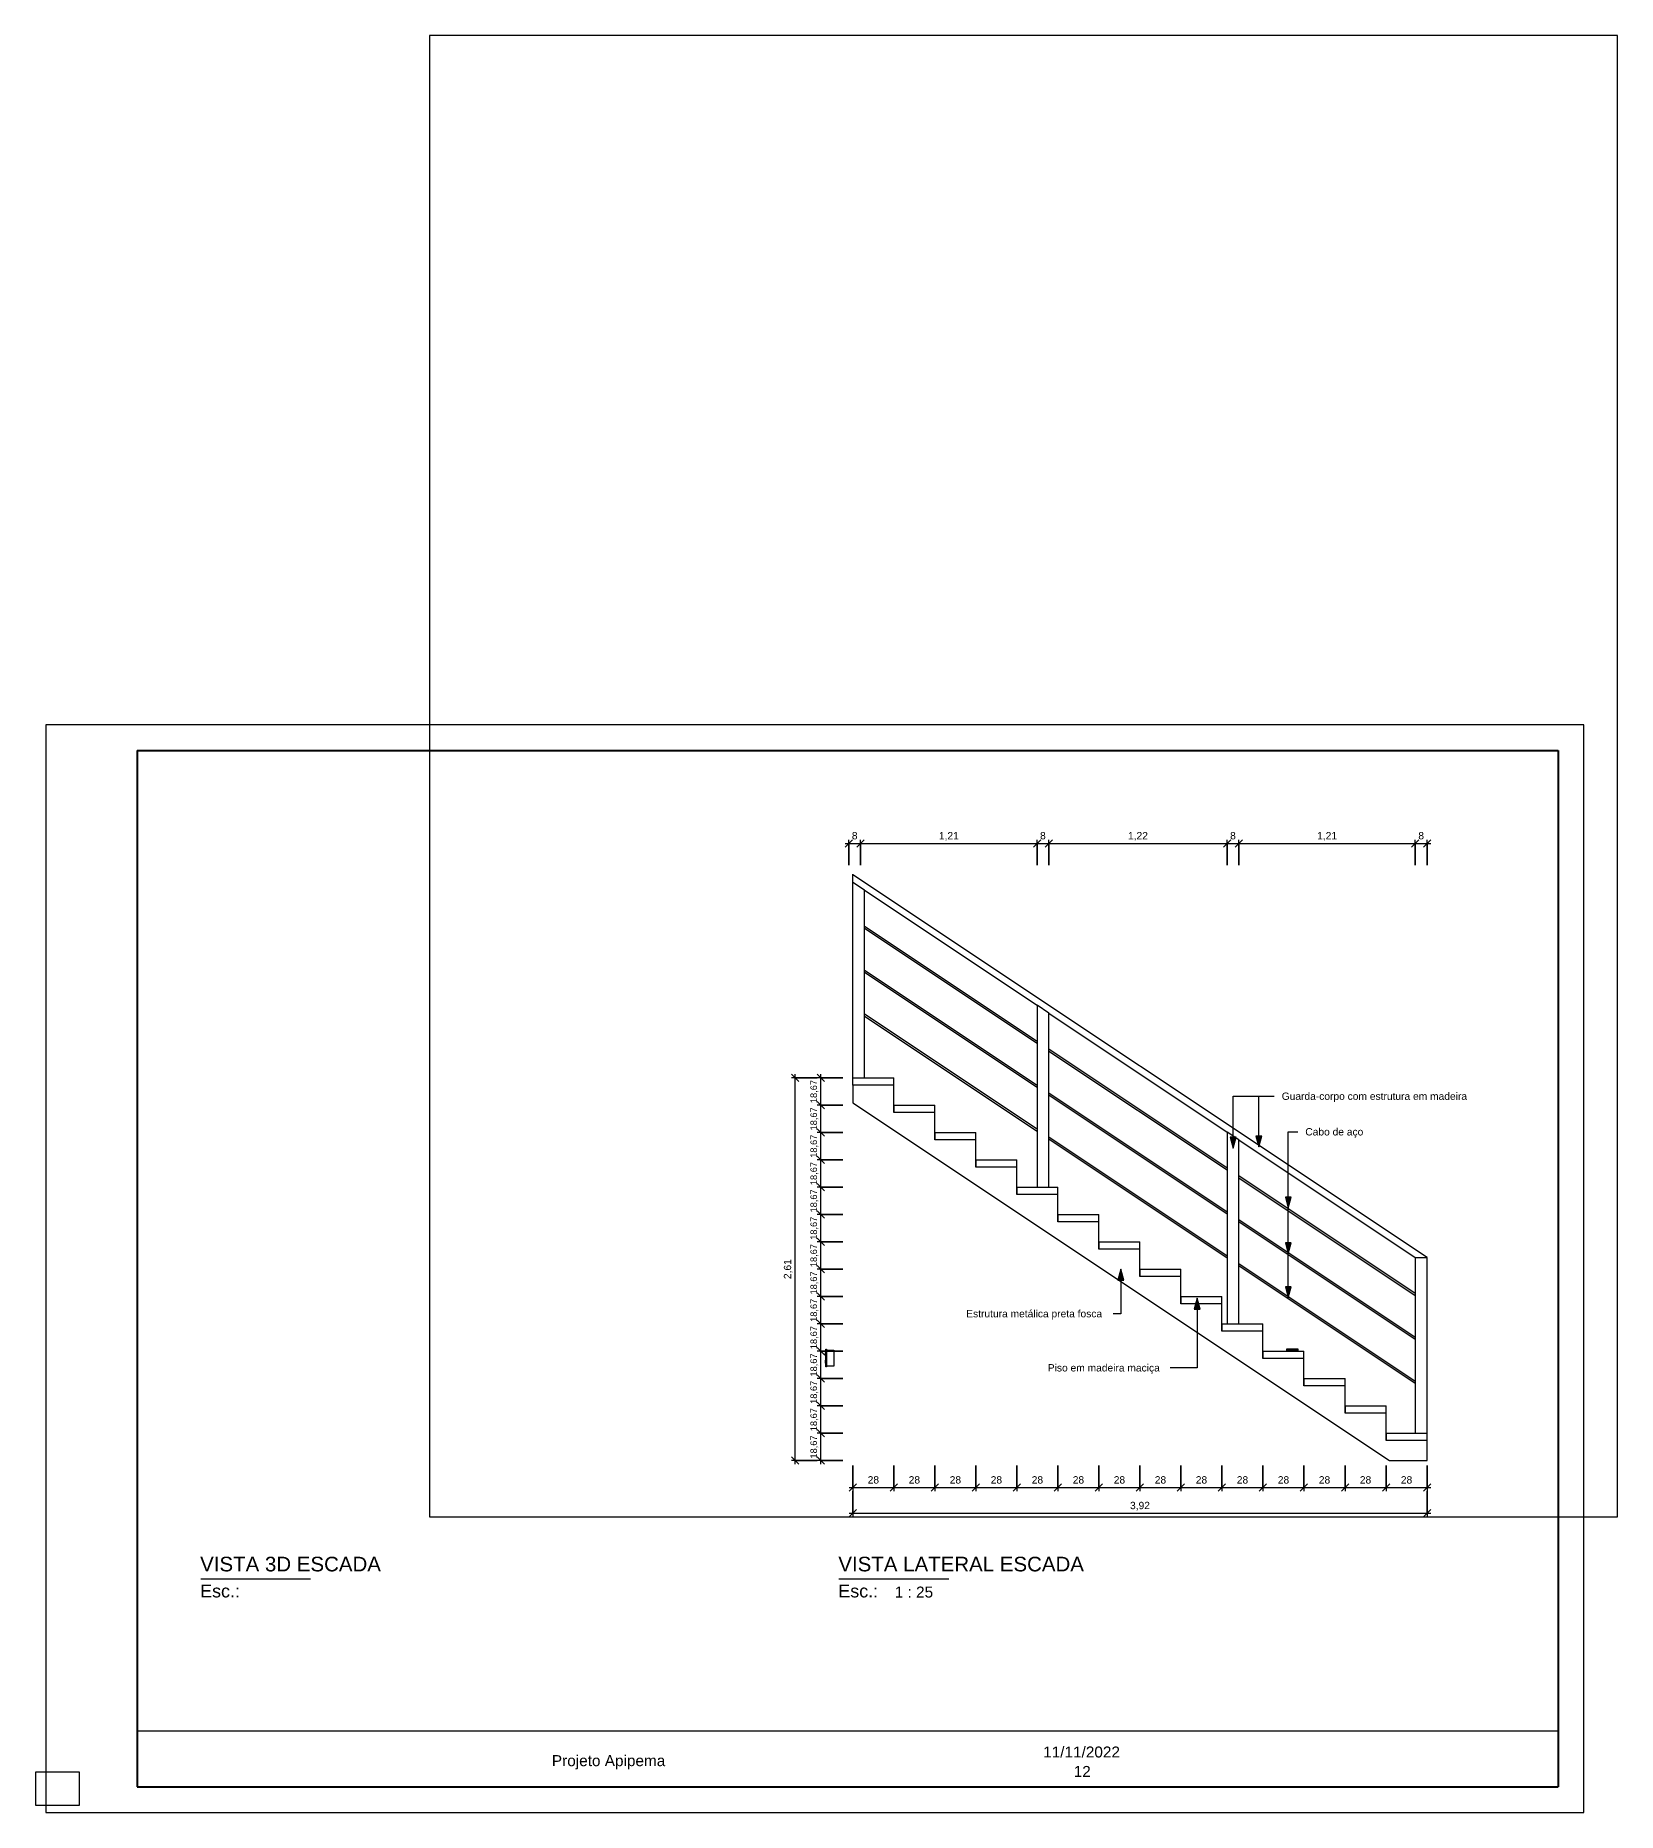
# Paper-space layout 'Layout1' of a CAD drawing. Header units: millimetres. Extents: x 0 to 432, y -2 to 483.
# The model-space entities are those that its viewports show. They can reach past a viewport. Long polylines and large blocks are cut down to what shows.
import ezdxf

# ---------------------------------------------------------------- set-up
doc = ezdxf.new("R2010")
doc.units = ezdxf.units.MM
for name, color, linetype, lineweight in [('A-ANNO-DIMS', 211, 'Continuous', 9), ('A-ANNO-DIMS-25', 211, 'Continuous', 9), ('A-DETL-THIN', 151, 'Continuous', 9), ('A-GENM', 13, 'Continuous', 9), ('Corrimão', 7, 'Continuous', 9), ('E-ELEC-FIXT', 91, 'Continuous', 9), ('G-ANNO-TEXT', 231, 'Continuous', 9), ('G-ANNO-TTLB', 6, 'Continuous', 9), ('G-ANNO-TTLB-MEDM', 33, 'Continuous', 25), ('G-ANNO-TTLB-THIN', 151, 'Continuous', 9), ('S-STRS', 31, 'Continuous', 9)]:
    doc.layers.add(name, color=color, linetype=linetype, lineweight=lineweight)
doc.layers.add('G-ANNO-NPLT', color=191, linetype='Continuous', plot=False)
doc.styles.add('@Arial Unicode MS', font='ARIALUNI.TTF', dxfattribs={"height": 45})
doc.styles.add('@Arial Unicode MS_1', font='ARIALUNI.TTF', dxfattribs={"height": 50})
doc.styles.add('Arial', font='arial.ttf', dxfattribs={"height": 50})
doc.styles.add('Arial_1', font='arial.ttf', dxfattribs={"height": 3})
doc.styles.add('Arial_2', font='arial.ttf', dxfattribs={"height": 3.5})
doc.styles.add('Arial_3', font='arial.ttf', dxfattribs={"height": 4})
doc.dimstyles.new('CRT_-__Metros_-_Linha_de_chamada_3_5_mm', dxfattribs={"dimscale": 304.8, "dimtxt": 50.292243, "dimasz": 0.164042, "dimexe": 0.082021, "dimexo": 0.0625, "dimgap": 0.04101, "dimtad": 1, "dimdec": 0, "dimlfac": 0.1, "dimdsep": 46, "dimtxsty": '@Arial Unicode MS_1', "dimblk1": 'OBLIQUE', "dimblk2": 'OBLIQUE', "dimsah": 1, "dimcen": 0.09, "dimdle": 0.082021, "dimazin": 0, "dimtfac": 1, "dimtdec": 4, "dimtix": 1, "dimtmove": 0, "dimatfit": 3, "dimfxl": 0.492126, "dimfxlon": 1, "dimtvp": 1, "dimtolj": 1, "dimtzin": 0, "dimarcsym": 2})
doc.dimstyles.new('CRT_-__Metros_-_Linha_de_chamada_3_5_mm_1', dxfattribs={"dimscale": 304.8, "dimtxt": 50.292243, "dimasz": 0.164042, "dimexe": 0.082021, "dimexo": 0.0625, "dimgap": 0.04101, "dimtad": 1, "dimlfac": 0.001, "dimrnd": 0.01, "dimzin": 0, "dimdsep": 46, "dimtxsty": '@Arial Unicode MS_1', "dimblk1": 'OBLIQUE', "dimblk2": 'OBLIQUE', "dimsah": 1, "dimcen": 0.09, "dimdle": 0.082021, "dimazin": 0, "dimtfac": 1, "dimtdec": 4, "dimtix": 1, "dimtmove": 0, "dimatfit": 3, "dimfxl": 0.492126, "dimfxlon": 1, "dimtvp": 1, "dimtolj": 1, "dimtzin": 0, "dimarcsym": 2})
doc.dimstyles.new('CRT_-__Metros_-_Linha_de_chamada_3_5_mm_2', dxfattribs={"dimscale": 304.8, "dimtxt": 45.263018, "dimasz": 0.164042, "dimexe": 0.082021, "dimexo": 0.0625, "dimgap": 0.04101, "dimtad": 1, "dimlfac": 0.1, "dimrnd": 0.01, "dimzin": 0, "dimdsep": 46, "dimtxsty": '@Arial Unicode MS', "dimblk1": 'OBLIQUE', "dimblk2": 'OBLIQUE', "dimsah": 1, "dimcen": 0.09, "dimdle": 0.082021, "dimazin": 0, "dimtfac": 1, "dimtdec": 4, "dimtix": 1, "dimtmove": 0, "dimatfit": 3, "dimfxl": 0.492126, "dimfxlon": 1, "dimtvp": 1, "dimtolj": 1, "dimtzin": 0, "dimarcsym": 2})
picture_1 = doc.add_image_def('image1.png', size_in_pixel=(4961, 196))

psp = doc.layouts.get("Layout1")

# ---------------------------------------------------------------- texts
at = {"layer": 'G-ANNO-TTLB', "attachment_point": 1}
for s, insert, char_height, width, style in [('VISTA 3D ESCADA', (44.95, 67.83), 4, 60.3671, 'Arial_3'), ('VISTA LATERAL ESCADA', (219.23, 67.83), 4, 82.0126, 'Arial_3'), (' 1 : 25', (233.46, 59.69), 3, 14.4304, 'Arial_1'), ('11/11/2022', (275.16, 16.01), 3, 25.9747, 'Arial_1'), ('Projeto Apipema', (141, 13.65), 3, 38.4008, 'Arial_1'), ('12', (283.5, 10.69), 3, 5.7721, 'Arial_1')]:
    psp.add_mtext(s, dxfattribs=dict(at, insert=insert, char_height=char_height, width=width, style=style))

msp = doc.modelspace()

# ---------------------------------------------------------------- texts
at = {"layer": 'G-ANNO-TEXT', "color": 7, "char_height": 50, "attachment_point": 1, "style": 'Arial'}
for s, insert, width in [('Guarda-corpo com estrutura em madeira', (14552.31, 2712.785), 1565.29484), ('Cabo de aço', (14713.519, 2469.674), 491.03359), ('Estrutura metálica preta fosca', (12398.732, 1228.08), 1154.43), ('Piso em madeira maciça', (12955.599, 858.466), 952.00391)]:
    msp.add_mtext(s, dxfattribs=dict(at, insert=insert, width=width))

# ---------------------------------------------------------------- blocks, each defined once
blk = doc.blocks.new('CRT_A3 métrico Paisagem - CRT_A3 métrico Paisagem-1077155-DETALHAMENTO ESCADA')
at = {"layer": 'G-ANNO-TTLB-MEDM'}
for p, q in [((27.79, 288), (27.79, 5)), ((27.79, 288), (415.79, 288)), ((415.79, 288), (415.79, 5)), ((27.79, 5), (415.79, 5))]:
    blk.add_line(p, q, dxfattribs=at)
at = {"layer": 'G-ANNO-TTLB-THIN'}
for p, q in [((2.79, 295), (2.79, -2)), ((422.79, 295), (2.79, 295)), ((422.79, -2), (422.79, 295)), ((2.79, -2), (422.79, -2))]:
    blk.add_line(p, q, dxfattribs=at)
at = {"layer": 'G-ANNO-TTLB'}
image = blk.add_image(picture_1, insert=(27.79, 5), size_in_units=(388.02, 15.33), dxfattribs=at)
image.dxf.flags = 7
blk = doc.blocks.new('Viewport - Título Horizontal-913277-DETALHAMENTO ESCADA')
at = {"layer": 'G-ANNO-TTLB'}
blk.add_line((4.19, 0.19), (34.19, 0.19), dxfattribs=at)
at = {"layer": 'G-ANNO-TTLB', "insert": (4.03, -1.42), "char_height": 3.5, "width": 13.4683, "attachment_point": 1, "style": 'Arial_2'}
blk.add_mtext('Esc.:', dxfattribs=at)
blk = doc.blocks.new('Guarda-corpo - Guarda-corpo-3573188-VISTA LATERAL ESCADA')
at = {"layer": 'Corrimão'}
for p, q in [((9627.15, 3061.67), (8449.65, 3846.67)), ((8449.65, 3834.65), (9627.15, 3049.65)), ((9627.15, 2761.67), (8449.65, 3546.67)), ((8449.65, 3534.65), (9627.15, 2749.65)), ((9627.15, 2461.67), (8449.65, 3246.67)), ((8449.65, 3234.65), (9627.15, 2449.65)), ((10924.65, 2196.67), (9707.15, 3008.33)), ((9707.15, 2996.31), (10924.65, 2184.65)), ((10924.65, 1896.67), (9707.15, 2708.33)), ((9707.15, 2696.31), (10924.65, 1884.65)), ((10924.65, 1596.67), (9707.15, 2408.33)), ((9707.15, 2396.31), (10924.65, 1584.65)), ((12209.65, 1340), (11004.65, 2143.33)), ((11004.65, 2131.31), (12209.65, 1327.98)), ((12209.65, 1040), (11004.65, 1843.33)), ((11004.65, 1831.31), (12209.65, 1027.98)), ((12209.65, 740), (11004.65, 1543.33)), ((11004.65, 1531.31), (12209.65, 727.98))]:
    blk.add_line(p, q, dxfattribs=at)
blk = doc.blocks.new('Modelos genéricos 1 - Modelos genéricos 1-4814450-VISTA LATERAL ESCADA')
at = {"layer": 'A-GENM', "color": 8}
for p, q in [((8649.65, 2763.33), (8369.65, 2763.33)), ((8369.65, 2763.33), (8369.65, 2643.15)), ((8649.65, 2576.67), (8649.65, 2763.33)), ((8369.65, 2643.15), (12034.37, 200)), ((8929.65, 2576.67), (8649.65, 2576.67)), ((8929.65, 2390), (8929.65, 2576.67)), ((9209.65, 2390), (8929.65, 2390)), ((9209.65, 2203.33), (9209.65, 2390)), ((9489.65, 2203.33), (9209.65, 2203.33)), ((9489.65, 2016.67), (9489.65, 2203.33)), ((9769.65, 2016.67), (9489.65, 2016.67)), ((9769.65, 1830), (9769.65, 2016.67)), ((10049.65, 1830), (9769.65, 1830)), ((10049.65, 1643.33), (10049.65, 1830)), ((10329.65, 1643.33), (10049.65, 1643.33)), ((10329.65, 1456.67), (10329.65, 1643.33)), ((10609.65, 1456.67), (10329.65, 1456.67)), ((10609.65, 1270), (10609.65, 1456.67)), ((10889.65, 1270), (10609.65, 1270)), ((10889.65, 1083.33), (10889.65, 1270)), ((11169.65, 1083.33), (10889.65, 1083.33)), ((11169.65, 896.67), (11169.65, 1083.33)), ((11449.65, 896.67), (11169.65, 896.67)), ((11449.65, 710), (11449.65, 896.67)), ((11729.65, 710), (11449.65, 710)), ((11729.65, 523.33), (11729.65, 710)), ((12009.65, 523.33), (11729.65, 523.33)), ((12009.65, 336.67), (12009.65, 523.33)), ((12289.65, 336.67), (12009.65, 336.67)), ((12289.65, 200), (12289.65, 336.67)), ((12034.37, 200), (12289.65, 200))]:
    blk.add_line(p, q, dxfattribs=at)
blk = doc.blocks.new('CRT_Tomadas e Interruptores - Interruptor 4s-4754011-VISTA LATERAL ESCADA')
at = {"layer": 'E-ELEC-FIXT'}
for p, q in [((8184.650772, 840), (8184.650772, 960)), ((8184.650772, 960), (8189.650772, 960)), ((8189.650772, 960), (8189.650772, 840)), ((8189.650772, 955), (8239.650772, 955)), ((8239.650772, 955), (8239.650772, 845)), ((8179.650772, 935), (8182.150772, 935)), ((8179.650772, 935), (8179.650772, 915)), ((8182.150772, 935), (8184.650772, 935)), ((8182.150772, 935), (8182.150772, 915)), ((8182.150772, 915), (8179.650772, 915)), ((8184.650772, 915), (8182.150772, 915)), ((8179.650772, 885), (8182.150772, 885)), ((8179.650772, 885), (8179.650772, 865)), ((8182.150772, 885), (8184.650772, 885)), ((8182.150772, 885), (8182.150772, 865)), ((8182.150772, 865), (8179.650772, 865)), ((8184.650772, 865), (8182.150772, 865)), ((8239.650772, 845), (8189.650772, 845)), ((8189.650772, 840), (8184.650772, 840))]:
    blk.add_line(p, q, dxfattribs=at)
blk = doc.blocks.new('CRT_Tomadas e Interruptores - Rede-4813327-VISTA LATERAL ESCADA')
at = {"layer": 'E-ELEC-FIXT'}
for p, q in [((11409.65, 960), (11329.65, 960)), ((11329.65, 960), (11329.65, 946.67)), ((11409.65, 946.67), (11409.65, 960)), ((11334.65, 955), (11334.65, 946.67)), ((11404.65, 955), (11334.65, 955)), ((11404.65, 946.67), (11404.65, 955))]:
    blk.add_line(p, q, dxfattribs=at)
blk = doc.blocks.new('DIMBLOCK1-VISTA LATERAL ESCADA')
at = {"layer": 'A-ANNO-DIMS-25', "lineweight": 18}
for p, q in [((11405.97, 386.67), (11380.97, 411.67)), ((11405.97, 386.67), (11430.97, 361.67)), ((11405.97, 200), (11380.97, 225)), ((11405.97, 200), (11430.97, 175))]:
    blk.add_line(p, q, dxfattribs=at)
at = {"layer": 'A-ANNO-DIMS-25'}
for p, q in [((11555.97, 386.67), (11380.97, 386.67)), ((11405.97, 175), (11405.97, 386.67)), ((11405.97, 386.67), (11555.97, 386.67)), ((11555.97, 200), (11380.97, 200)), ((11405.97, 200), (11555.97, 200))]:
    blk.add_line(p, q, dxfattribs=at)
at = {"layer": 'A-ANNO-DIMS-25', "color": 0, "insert": (11335.06, 214.12), "char_height": 45, "width": 190.1047, "attachment_point": 1, "rotation": 90, "line_spacing_factor": 1.117605, "style": '@Arial Unicode MS'}
blk.add_mtext('18,67', dxfattribs=at)
blk = doc.blocks.new('_Oblique')
at = {"color": 0, "linetype": 'ByBlock', "lineweight": -2}
blk.add_line((-0.5, -0.5), (0.5, 0.5), dxfattribs=at)
blk = doc.blocks.new('DIMBLOCK2-VISTA LATERAL ESCADA')
at = {"layer": 'A-ANNO-DIMS-25', "lineweight": 18}
for p, q in [((11405.97, 573.33), (11380.97, 598.33)), ((11405.97, 573.33), (11430.97, 548.33)), ((11405.97, 386.67), (11380.97, 411.67)), ((11405.97, 386.67), (11430.97, 361.67))]:
    blk.add_line(p, q, dxfattribs=at)
at = {"layer": 'A-ANNO-DIMS-25'}
for p, q in [((11555.97, 573.33), (11380.97, 573.33)), ((11405.97, 386.67), (11405.97, 573.33)), ((11405.97, 573.33), (11555.97, 573.33)), ((11555.97, 386.67), (11380.97, 386.67)), ((11405.97, 386.67), (11555.97, 386.67))]:
    blk.add_line(p, q, dxfattribs=at)
at = {"layer": 'A-ANNO-DIMS-25', "color": 0, "insert": (11335.06, 400.79), "char_height": 45, "width": 190.1047, "attachment_point": 1, "rotation": 90, "line_spacing_factor": 1.117605, "style": '@Arial Unicode MS'}
blk.add_mtext('18,67', dxfattribs=at)
blk = doc.blocks.new('DIMBLOCK3-VISTA LATERAL ESCADA')
at = {"layer": 'A-ANNO-DIMS-25', "lineweight": 18}
for p, q in [((11405.97, 760), (11380.97, 785)), ((11405.97, 760), (11430.97, 735)), ((11405.97, 573.33), (11380.97, 598.33)), ((11405.97, 573.33), (11430.97, 548.33))]:
    blk.add_line(p, q, dxfattribs=at)
at = {"layer": 'A-ANNO-DIMS-25'}
for p, q in [((11555.97, 760), (11380.97, 760)), ((11405.97, 573.33), (11405.97, 760)), ((11405.97, 760), (11555.97, 760)), ((11555.97, 573.33), (11380.97, 573.33)), ((11405.97, 573.33), (11555.97, 573.33))]:
    blk.add_line(p, q, dxfattribs=at)
at = {"layer": 'A-ANNO-DIMS-25', "color": 0, "insert": (11335.06, 587.46), "char_height": 45, "width": 190.1047, "attachment_point": 1, "rotation": 90, "line_spacing_factor": 1.117605, "style": '@Arial Unicode MS'}
blk.add_mtext('18,67', dxfattribs=at)
blk = doc.blocks.new('DIMBLOCK4-VISTA LATERAL ESCADA')
at = {"layer": 'A-ANNO-DIMS-25', "lineweight": 18}
for p, q in [((11405.97, 946.67), (11380.97, 971.67)), ((11405.97, 946.67), (11430.97, 921.67)), ((11405.97, 760), (11380.97, 785)), ((11405.97, 760), (11430.97, 735))]:
    blk.add_line(p, q, dxfattribs=at)
at = {"layer": 'A-ANNO-DIMS-25'}
for p, q in [((11555.97, 946.67), (11380.97, 946.67)), ((11405.97, 760), (11405.97, 946.67)), ((11405.97, 946.67), (11555.97, 946.67)), ((11555.97, 760), (11380.97, 760)), ((11405.97, 760), (11555.97, 760))]:
    blk.add_line(p, q, dxfattribs=at)
at = {"layer": 'A-ANNO-DIMS-25', "color": 0, "insert": (11335.06, 774.12), "char_height": 45, "width": 190.1047, "attachment_point": 1, "rotation": 90, "line_spacing_factor": 1.117605, "style": '@Arial Unicode MS'}
blk.add_mtext('18,67', dxfattribs=at)
blk = doc.blocks.new('DIMBLOCK5-VISTA LATERAL ESCADA')
at = {"layer": 'A-ANNO-DIMS-25', "lineweight": 18}
for p, q in [((11405.97, 1133.33), (11380.97, 1158.33)), ((11405.97, 1133.33), (11430.97, 1108.33)), ((11405.97, 946.67), (11380.97, 971.67)), ((11405.97, 946.67), (11430.97, 921.67))]:
    blk.add_line(p, q, dxfattribs=at)
at = {"layer": 'A-ANNO-DIMS-25'}
for p, q in [((11555.97, 1133.33), (11380.97, 1133.33)), ((11405.97, 946.67), (11405.97, 1133.33)), ((11405.97, 1133.33), (11555.97, 1133.33)), ((11555.97, 946.67), (11380.97, 946.67)), ((11405.97, 946.67), (11555.97, 946.67))]:
    blk.add_line(p, q, dxfattribs=at)
at = {"layer": 'A-ANNO-DIMS-25', "color": 0, "insert": (11335.06, 960.79), "char_height": 45, "width": 190.1047, "attachment_point": 1, "rotation": 90, "line_spacing_factor": 1.117605, "style": '@Arial Unicode MS'}
blk.add_mtext('18,67', dxfattribs=at)
blk = doc.blocks.new('DIMBLOCK6-VISTA LATERAL ESCADA')
at = {"layer": 'A-ANNO-DIMS-25', "lineweight": 18}
for p, q in [((11405.97, 1320), (11380.97, 1345)), ((11405.97, 1320), (11430.97, 1295)), ((11405.97, 1133.33), (11380.97, 1158.33)), ((11405.97, 1133.33), (11430.97, 1108.33))]:
    blk.add_line(p, q, dxfattribs=at)
at = {"layer": 'A-ANNO-DIMS-25'}
for p, q in [((11555.97, 1320), (11380.97, 1320)), ((11405.97, 1133.33), (11405.97, 1320)), ((11405.97, 1320), (11555.97, 1320)), ((11555.97, 1133.33), (11380.97, 1133.33)), ((11405.97, 1133.33), (11555.97, 1133.33))]:
    blk.add_line(p, q, dxfattribs=at)
at = {"layer": 'A-ANNO-DIMS-25', "color": 0, "insert": (11335.06, 1147.46), "char_height": 45, "width": 190.1047, "attachment_point": 1, "rotation": 90, "line_spacing_factor": 1.117605, "style": '@Arial Unicode MS'}
blk.add_mtext('18,67', dxfattribs=at)
blk = doc.blocks.new('DIMBLOCK7-VISTA LATERAL ESCADA')
at = {"layer": 'A-ANNO-DIMS-25', "lineweight": 18}
for p, q in [((11405.97, 1506.67), (11380.97, 1531.67)), ((11405.97, 1506.67), (11430.97, 1481.67)), ((11405.97, 1320), (11380.97, 1345)), ((11405.97, 1320), (11430.97, 1295))]:
    blk.add_line(p, q, dxfattribs=at)
at = {"layer": 'A-ANNO-DIMS-25'}
for p, q in [((11555.97, 1506.67), (11380.97, 1506.67)), ((11405.97, 1320), (11405.97, 1506.67)), ((11405.97, 1506.67), (11555.97, 1506.67)), ((11555.97, 1320), (11380.97, 1320)), ((11405.97, 1320), (11555.97, 1320))]:
    blk.add_line(p, q, dxfattribs=at)
at = {"layer": 'A-ANNO-DIMS-25', "color": 0, "insert": (11335.06, 1334.12), "char_height": 45, "width": 190.1047, "attachment_point": 1, "rotation": 90, "line_spacing_factor": 1.117605, "style": '@Arial Unicode MS'}
blk.add_mtext('18,67', dxfattribs=at)
blk = doc.blocks.new('DIMBLOCK8-VISTA LATERAL ESCADA')
at = {"layer": 'A-ANNO-DIMS-25', "lineweight": 18}
for p, q in [((11405.97, 1693.33), (11380.97, 1718.33)), ((11405.97, 1693.33), (11430.97, 1668.33)), ((11405.97, 1506.67), (11380.97, 1531.67)), ((11405.97, 1506.67), (11430.97, 1481.67))]:
    blk.add_line(p, q, dxfattribs=at)
at = {"layer": 'A-ANNO-DIMS-25'}
for p, q in [((11555.97, 1693.33), (11380.97, 1693.33)), ((11405.97, 1506.67), (11405.97, 1693.33)), ((11405.97, 1693.33), (11555.97, 1693.33)), ((11555.97, 1506.67), (11380.97, 1506.67)), ((11405.97, 1506.67), (11555.97, 1506.67))]:
    blk.add_line(p, q, dxfattribs=at)
at = {"layer": 'A-ANNO-DIMS-25', "color": 0, "insert": (11335.06, 1520.79), "char_height": 45, "width": 190.1047, "attachment_point": 1, "rotation": 90, "line_spacing_factor": 1.117605, "style": '@Arial Unicode MS'}
blk.add_mtext('18,67', dxfattribs=at)
blk = doc.blocks.new('DIMBLOCK9-VISTA LATERAL ESCADA')
at = {"layer": 'A-ANNO-DIMS-25', "lineweight": 18}
for p, q in [((11405.97, 1880), (11380.97, 1905)), ((11405.97, 1880), (11430.97, 1855)), ((11405.97, 1693.33), (11380.97, 1718.33)), ((11405.97, 1693.33), (11430.97, 1668.33))]:
    blk.add_line(p, q, dxfattribs=at)
at = {"layer": 'A-ANNO-DIMS-25'}
for p, q in [((11555.97, 1880), (11380.97, 1880)), ((11405.97, 1693.33), (11405.97, 1880)), ((11405.97, 1880), (11555.97, 1880)), ((11555.97, 1693.33), (11380.97, 1693.33)), ((11405.97, 1693.33), (11555.97, 1693.33))]:
    blk.add_line(p, q, dxfattribs=at)
at = {"layer": 'A-ANNO-DIMS-25', "color": 0, "insert": (11335.06, 1707.46), "char_height": 45, "width": 190.1047, "attachment_point": 1, "rotation": 90, "line_spacing_factor": 1.117605, "style": '@Arial Unicode MS'}
blk.add_mtext('18,67', dxfattribs=at)
blk = doc.blocks.new('DIMBLOCK10-VISTA LATERAL ESCADA')
at = {"layer": 'A-ANNO-DIMS-25', "lineweight": 18}
for p, q in [((11405.97, 2066.67), (11380.97, 2091.67)), ((11405.97, 2066.67), (11430.97, 2041.67)), ((11405.97, 1880), (11380.97, 1905)), ((11405.97, 1880), (11430.97, 1855))]:
    blk.add_line(p, q, dxfattribs=at)
at = {"layer": 'A-ANNO-DIMS-25'}
for p, q in [((11555.97, 2066.67), (11380.97, 2066.67)), ((11405.97, 1880), (11405.97, 2066.67)), ((11405.97, 2066.67), (11555.97, 2066.67)), ((11555.97, 1880), (11380.97, 1880)), ((11405.97, 1880), (11555.97, 1880))]:
    blk.add_line(p, q, dxfattribs=at)
at = {"layer": 'A-ANNO-DIMS-25', "color": 0, "insert": (11335.06, 1894.12), "char_height": 45, "width": 190.1047, "attachment_point": 1, "rotation": 90, "line_spacing_factor": 1.117605, "style": '@Arial Unicode MS'}
blk.add_mtext('18,67', dxfattribs=at)
blk = doc.blocks.new('DIMBLOCK11-VISTA LATERAL ESCADA')
at = {"layer": 'A-ANNO-DIMS-25', "lineweight": 18}
for p, q in [((11405.97, 2253.33), (11380.97, 2278.33)), ((11405.97, 2253.33), (11430.97, 2228.33)), ((11405.97, 2066.67), (11380.97, 2091.67)), ((11405.97, 2066.67), (11430.97, 2041.67))]:
    blk.add_line(p, q, dxfattribs=at)
at = {"layer": 'A-ANNO-DIMS-25'}
for p, q in [((11555.97, 2253.33), (11380.97, 2253.33)), ((11405.97, 2066.67), (11405.97, 2253.33)), ((11405.97, 2253.33), (11555.97, 2253.33)), ((11555.97, 2066.67), (11380.97, 2066.67)), ((11405.97, 2066.67), (11555.97, 2066.67))]:
    blk.add_line(p, q, dxfattribs=at)
at = {"layer": 'A-ANNO-DIMS-25', "color": 0, "insert": (11335.06, 2080.79), "char_height": 45, "width": 190.1047, "attachment_point": 1, "rotation": 90, "line_spacing_factor": 1.117605, "style": '@Arial Unicode MS'}
blk.add_mtext('18,67', dxfattribs=at)
blk = doc.blocks.new('DIMBLOCK12-VISTA LATERAL ESCADA')
at = {"layer": 'A-ANNO-DIMS-25', "lineweight": 18}
for p, q in [((11405.97, 2440), (11380.97, 2465)), ((11405.97, 2440), (11430.97, 2415)), ((11405.97, 2253.33), (11380.97, 2278.33)), ((11405.97, 2253.33), (11430.97, 2228.33))]:
    blk.add_line(p, q, dxfattribs=at)
at = {"layer": 'A-ANNO-DIMS-25'}
for p, q in [((11555.97, 2440), (11380.97, 2440)), ((11405.97, 2253.33), (11405.97, 2440)), ((11405.97, 2440), (11555.97, 2440)), ((11555.97, 2253.33), (11380.97, 2253.33)), ((11405.97, 2253.33), (11555.97, 2253.33))]:
    blk.add_line(p, q, dxfattribs=at)
at = {"layer": 'A-ANNO-DIMS-25', "color": 0, "insert": (11335.06, 2267.46), "char_height": 45, "width": 190.1047, "attachment_point": 1, "rotation": 90, "line_spacing_factor": 1.117605, "style": '@Arial Unicode MS'}
blk.add_mtext('18,67', dxfattribs=at)
blk = doc.blocks.new('DIMBLOCK13-VISTA LATERAL ESCADA')
at = {"layer": 'A-ANNO-DIMS-25', "lineweight": 18}
for p, q in [((11405.97, 2626.67), (11380.97, 2651.67)), ((11405.97, 2626.67), (11430.97, 2601.67)), ((11405.97, 2440), (11380.97, 2465)), ((11405.97, 2440), (11430.97, 2415))]:
    blk.add_line(p, q, dxfattribs=at)
at = {"layer": 'A-ANNO-DIMS-25'}
for p, q in [((11555.97, 2626.67), (11380.97, 2626.67)), ((11405.97, 2440), (11405.97, 2626.67)), ((11405.97, 2626.67), (11555.97, 2626.67)), ((11555.97, 2440), (11380.97, 2440)), ((11405.97, 2440), (11555.97, 2440))]:
    blk.add_line(p, q, dxfattribs=at)
at = {"layer": 'A-ANNO-DIMS-25', "color": 0, "insert": (11335.06, 2454.12), "char_height": 45, "width": 190.1047, "attachment_point": 1, "rotation": 90, "line_spacing_factor": 1.117605, "style": '@Arial Unicode MS'}
blk.add_mtext('18,67', dxfattribs=at)
blk = doc.blocks.new('DIMBLOCK14-VISTA LATERAL ESCADA')
at = {"layer": 'A-ANNO-DIMS-25', "lineweight": 18}
for p, q in [((11405.97, 2813.33), (11380.97, 2838.33)), ((11405.97, 2813.33), (11430.97, 2788.33)), ((11405.97, 2626.67), (11380.97, 2651.67)), ((11405.97, 2626.67), (11430.97, 2601.67))]:
    blk.add_line(p, q, dxfattribs=at)
at = {"layer": 'A-ANNO-DIMS-25'}
for p, q in [((11405.97, 2626.67), (11405.97, 2838.33)), ((11555.97, 2813.33), (11380.97, 2813.33)), ((11405.97, 2813.33), (11555.97, 2813.33)), ((11555.97, 2626.67), (11380.97, 2626.67)), ((11405.97, 2626.67), (11555.97, 2626.67))]:
    blk.add_line(p, q, dxfattribs=at)
at = {"layer": 'A-ANNO-DIMS-25', "color": 0, "insert": (11335.06, 2640.79), "char_height": 45, "width": 190.1047, "attachment_point": 1, "rotation": 90, "line_spacing_factor": 1.117605, "style": '@Arial Unicode MS'}
blk.add_mtext('18,67', dxfattribs=at)
blk = doc.blocks.new('DIMBLOCK15-VISTA LATERAL ESCADA')
at = {"layer": 'A-ANNO-DIMS-25'}
for p, q in [((11624.59, 166.1), (11624.59, -8.9)), ((11624.59, 16.1), (11624.59, 166.1)), ((11904.59, 166.1), (11904.59, -8.9)), ((11904.59, 16.1), (11904.59, 166.1)), ((11599.59, 16.1), (11904.59, 16.1))]:
    blk.add_line(p, q, dxfattribs=at)
at = {"layer": 'A-ANNO-DIMS-25', "lineweight": 18}
for p, q in [((11624.59, 16.1), (11649.59, 41.1)), ((11904.59, 16.1), (11929.59, 41.1)), ((11624.59, 16.1), (11599.59, -8.9)), ((11904.59, 16.1), (11879.59, -8.9))]:
    blk.add_line(p, q, dxfattribs=at)
at = {"layer": 'A-ANNO-DIMS-25', "color": 0, "insert": (11725.86, 93.5), "char_height": 50, "width": 92.9366, "attachment_point": 1, "line_spacing_factor": 1.117605, "style": '@Arial Unicode MS_1'}
blk.add_mtext('28', dxfattribs=at)
blk = doc.blocks.new('DIMBLOCK16-VISTA LATERAL ESCADA')
at = {"layer": 'A-ANNO-DIMS-25'}
for p, q in [((11904.59, 166.1), (11904.59, -8.9)), ((11904.59, 16.1), (11904.59, 166.1)), ((12184.59, 166.1), (12184.59, -8.9)), ((12184.59, 16.1), (12184.59, 166.1)), ((11904.59, 16.1), (12184.59, 16.1))]:
    blk.add_line(p, q, dxfattribs=at)
at = {"layer": 'A-ANNO-DIMS-25', "lineweight": 18}
for p, q in [((11904.59, 16.1), (11929.59, 41.1)), ((12184.59, 16.1), (12209.59, 41.1)), ((11904.59, 16.1), (11879.59, -8.9)), ((12184.59, 16.1), (12159.59, -8.9))]:
    blk.add_line(p, q, dxfattribs=at)
at = {"layer": 'A-ANNO-DIMS-25', "color": 0, "insert": (12005.86, 93.5), "char_height": 50, "width": 92.9366, "attachment_point": 1, "line_spacing_factor": 1.117605, "style": '@Arial Unicode MS_1'}
blk.add_mtext('28', dxfattribs=at)
blk = doc.blocks.new('DIMBLOCK17-VISTA LATERAL ESCADA')
at = {"layer": 'A-ANNO-DIMS-25'}
for p, q in [((12184.59, 166.1), (12184.59, -8.9)), ((12184.59, 16.1), (12184.59, 166.1)), ((12464.59, 166.1), (12464.59, -8.9)), ((12464.59, 16.1), (12464.59, 166.1)), ((12184.59, 16.1), (12464.59, 16.1))]:
    blk.add_line(p, q, dxfattribs=at)
at = {"layer": 'A-ANNO-DIMS-25', "lineweight": 18}
for p, q in [((12184.59, 16.1), (12209.59, 41.1)), ((12464.59, 16.1), (12489.59, 41.1)), ((12184.59, 16.1), (12159.59, -8.9)), ((12464.59, 16.1), (12439.59, -8.9))]:
    blk.add_line(p, q, dxfattribs=at)
at = {"layer": 'A-ANNO-DIMS-25', "color": 0, "insert": (12285.86, 93.5), "char_height": 50, "width": 92.9366, "attachment_point": 1, "line_spacing_factor": 1.117605, "style": '@Arial Unicode MS_1'}
blk.add_mtext('28', dxfattribs=at)
blk = doc.blocks.new('DIMBLOCK18-VISTA LATERAL ESCADA')
at = {"layer": 'A-ANNO-DIMS-25'}
for p, q in [((12464.59, 166.1), (12464.59, -8.9)), ((12464.59, 16.1), (12464.59, 166.1)), ((12744.59, 166.1), (12744.59, -8.9)), ((12744.59, 16.1), (12744.59, 166.1)), ((12464.59, 16.1), (12744.59, 16.1))]:
    blk.add_line(p, q, dxfattribs=at)
at = {"layer": 'A-ANNO-DIMS-25', "lineweight": 18}
for p, q in [((12464.59, 16.1), (12489.59, 41.1)), ((12744.59, 16.1), (12769.59, 41.1)), ((12464.59, 16.1), (12439.59, -8.9)), ((12744.59, 16.1), (12719.59, -8.9))]:
    blk.add_line(p, q, dxfattribs=at)
at = {"layer": 'A-ANNO-DIMS-25', "color": 0, "insert": (12565.86, 93.5), "char_height": 50, "width": 92.9366, "attachment_point": 1, "line_spacing_factor": 1.117605, "style": '@Arial Unicode MS_1'}
blk.add_mtext('28', dxfattribs=at)
blk = doc.blocks.new('DIMBLOCK19-VISTA LATERAL ESCADA')
at = {"layer": 'A-ANNO-DIMS-25'}
for p, q in [((12744.59, 166.1), (12744.59, -8.9)), ((12744.59, 16.1), (12744.59, 166.1)), ((13024.59, 166.1), (13024.59, -8.9)), ((13024.59, 16.1), (13024.59, 166.1)), ((12744.59, 16.1), (13024.59, 16.1))]:
    blk.add_line(p, q, dxfattribs=at)
at = {"layer": 'A-ANNO-DIMS-25', "lineweight": 18}
for p, q in [((12744.59, 16.1), (12769.59, 41.1)), ((13024.59, 16.1), (13049.59, 41.1)), ((12744.59, 16.1), (12719.59, -8.9)), ((13024.59, 16.1), (12999.59, -8.9))]:
    blk.add_line(p, q, dxfattribs=at)
at = {"layer": 'A-ANNO-DIMS-25', "color": 0, "insert": (12845.86, 93.5), "char_height": 50, "width": 92.9366, "attachment_point": 1, "line_spacing_factor": 1.117605, "style": '@Arial Unicode MS_1'}
blk.add_mtext('28', dxfattribs=at)
blk = doc.blocks.new('DIMBLOCK20-VISTA LATERAL ESCADA')
at = {"layer": 'A-ANNO-DIMS-25'}
for p, q in [((13024.59, 166.1), (13024.59, -8.9)), ((13024.59, 16.1), (13024.59, 166.1)), ((13304.59, 166.1), (13304.59, -8.9)), ((13304.59, 16.1), (13304.59, 166.1)), ((13024.59, 16.1), (13304.59, 16.1))]:
    blk.add_line(p, q, dxfattribs=at)
at = {"layer": 'A-ANNO-DIMS-25', "lineweight": 18}
for p, q in [((13024.59, 16.1), (13049.59, 41.1)), ((13304.59, 16.1), (13329.59, 41.1)), ((13024.59, 16.1), (12999.59, -8.9)), ((13304.59, 16.1), (13279.59, -8.9))]:
    blk.add_line(p, q, dxfattribs=at)
at = {"layer": 'A-ANNO-DIMS-25', "color": 0, "insert": (13125.86, 93.5), "char_height": 50, "width": 92.9366, "attachment_point": 1, "line_spacing_factor": 1.117605, "style": '@Arial Unicode MS_1'}
blk.add_mtext('28', dxfattribs=at)
blk = doc.blocks.new('DIMBLOCK21-VISTA LATERAL ESCADA')
at = {"layer": 'A-ANNO-DIMS-25'}
for p, q in [((13304.59, 166.1), (13304.59, -8.9)), ((13304.59, 16.1), (13304.59, 166.1)), ((13584.59, 166.1), (13584.59, -8.9)), ((13584.59, 16.1), (13584.59, 166.1)), ((13304.59, 16.1), (13584.59, 16.1))]:
    blk.add_line(p, q, dxfattribs=at)
at = {"layer": 'A-ANNO-DIMS-25', "lineweight": 18}
for p, q in [((13304.59, 16.1), (13329.59, 41.1)), ((13584.59, 16.1), (13609.59, 41.1)), ((13304.59, 16.1), (13279.59, -8.9)), ((13584.59, 16.1), (13559.59, -8.9))]:
    blk.add_line(p, q, dxfattribs=at)
at = {"layer": 'A-ANNO-DIMS-25', "color": 0, "insert": (13405.86, 93.5), "char_height": 50, "width": 92.9366, "attachment_point": 1, "line_spacing_factor": 1.117605, "style": '@Arial Unicode MS_1'}
blk.add_mtext('28', dxfattribs=at)
blk = doc.blocks.new('DIMBLOCK22-VISTA LATERAL ESCADA')
at = {"layer": 'A-ANNO-DIMS-25'}
for p, q in [((13584.59, 166.1), (13584.59, -8.9)), ((13584.59, 16.1), (13584.59, 166.1)), ((13864.59, 166.1), (13864.59, -8.9)), ((13864.59, 16.1), (13864.59, 166.1)), ((13584.59, 16.1), (13864.59, 16.1))]:
    blk.add_line(p, q, dxfattribs=at)
at = {"layer": 'A-ANNO-DIMS-25', "lineweight": 18}
for p, q in [((13584.59, 16.1), (13609.59, 41.1)), ((13864.59, 16.1), (13889.59, 41.1)), ((13584.59, 16.1), (13559.59, -8.9)), ((13864.59, 16.1), (13839.59, -8.9))]:
    blk.add_line(p, q, dxfattribs=at)
at = {"layer": 'A-ANNO-DIMS-25', "color": 0, "insert": (13685.86, 93.5), "char_height": 50, "width": 92.9366, "attachment_point": 1, "line_spacing_factor": 1.117605, "style": '@Arial Unicode MS_1'}
blk.add_mtext('28', dxfattribs=at)
blk = doc.blocks.new('DIMBLOCK23-VISTA LATERAL ESCADA')
at = {"layer": 'A-ANNO-DIMS-25'}
for p, q in [((13864.59, 166.1), (13864.59, -8.9)), ((13864.59, 16.1), (13864.59, 166.1)), ((14144.59, 166.1), (14144.59, -8.9)), ((14144.59, 16.1), (14144.59, 166.1)), ((13864.59, 16.1), (14144.59, 16.1))]:
    blk.add_line(p, q, dxfattribs=at)
at = {"layer": 'A-ANNO-DIMS-25', "lineweight": 18}
for p, q in [((13864.59, 16.1), (13889.59, 41.1)), ((14144.59, 16.1), (14169.59, 41.1)), ((13864.59, 16.1), (13839.59, -8.9)), ((14144.59, 16.1), (14119.59, -8.9))]:
    blk.add_line(p, q, dxfattribs=at)
at = {"layer": 'A-ANNO-DIMS-25', "color": 0, "insert": (13965.86, 93.5), "char_height": 50, "width": 92.9366, "attachment_point": 1, "line_spacing_factor": 1.117605, "style": '@Arial Unicode MS_1'}
blk.add_mtext('28', dxfattribs=at)
blk = doc.blocks.new('DIMBLOCK24-VISTA LATERAL ESCADA')
at = {"layer": 'A-ANNO-DIMS-25'}
for p, q in [((14144.59, 166.1), (14144.59, -8.9)), ((14144.59, 16.1), (14144.59, 166.1)), ((14424.59, 166.1), (14424.59, -8.9)), ((14424.59, 16.1), (14424.59, 166.1)), ((14144.59, 16.1), (14424.59, 16.1))]:
    blk.add_line(p, q, dxfattribs=at)
at = {"layer": 'A-ANNO-DIMS-25', "lineweight": 18}
for p, q in [((14144.59, 16.1), (14169.59, 41.1)), ((14424.59, 16.1), (14449.59, 41.1)), ((14144.59, 16.1), (14119.59, -8.9)), ((14424.59, 16.1), (14399.59, -8.9))]:
    blk.add_line(p, q, dxfattribs=at)
at = {"layer": 'A-ANNO-DIMS-25', "color": 0, "insert": (14245.86, 93.5), "char_height": 50, "width": 92.9366, "attachment_point": 1, "line_spacing_factor": 1.117605, "style": '@Arial Unicode MS_1'}
blk.add_mtext('28', dxfattribs=at)
blk = doc.blocks.new('DIMBLOCK25-VISTA LATERAL ESCADA')
at = {"layer": 'A-ANNO-DIMS-25'}
for p, q in [((14424.59, 166.1), (14424.59, -8.9)), ((14424.59, 16.1), (14424.59, 166.1)), ((14704.59, 166.1), (14704.59, -8.9)), ((14704.59, 16.1), (14704.59, 166.1)), ((14424.59, 16.1), (14704.59, 16.1))]:
    blk.add_line(p, q, dxfattribs=at)
at = {"layer": 'A-ANNO-DIMS-25', "lineweight": 18}
for p, q in [((14424.59, 16.1), (14449.59, 41.1)), ((14704.59, 16.1), (14729.59, 41.1)), ((14424.59, 16.1), (14399.59, -8.9)), ((14704.59, 16.1), (14679.59, -8.9))]:
    blk.add_line(p, q, dxfattribs=at)
at = {"layer": 'A-ANNO-DIMS-25', "color": 0, "insert": (14525.86, 93.5), "char_height": 50, "width": 92.9366, "attachment_point": 1, "line_spacing_factor": 1.117605, "style": '@Arial Unicode MS_1'}
blk.add_mtext('28', dxfattribs=at)
blk = doc.blocks.new('DIMBLOCK26-VISTA LATERAL ESCADA')
at = {"layer": 'A-ANNO-DIMS-25'}
for p, q in [((14704.59, 166.1), (14704.59, -8.9)), ((14704.59, 16.1), (14704.59, 166.1)), ((14984.59, 166.1), (14984.59, -8.9)), ((14984.59, 16.1), (14984.59, 166.1)), ((14704.59, 16.1), (14984.59, 16.1))]:
    blk.add_line(p, q, dxfattribs=at)
at = {"layer": 'A-ANNO-DIMS-25', "lineweight": 18}
for p, q in [((14704.59, 16.1), (14729.59, 41.1)), ((14984.59, 16.1), (15009.59, 41.1)), ((14704.59, 16.1), (14679.59, -8.9)), ((14984.59, 16.1), (14959.59, -8.9))]:
    blk.add_line(p, q, dxfattribs=at)
at = {"layer": 'A-ANNO-DIMS-25', "color": 0, "insert": (14805.86, 93.5), "char_height": 50, "width": 92.9366, "attachment_point": 1, "line_spacing_factor": 1.117605, "style": '@Arial Unicode MS_1'}
blk.add_mtext('28', dxfattribs=at)
blk = doc.blocks.new('DIMBLOCK27-VISTA LATERAL ESCADA')
at = {"layer": 'A-ANNO-DIMS-25'}
for p, q in [((14984.59, 166.1), (14984.59, -8.9)), ((14984.59, 16.1), (14984.59, 166.1)), ((15264.59, 166.1), (15264.59, -8.9)), ((15264.59, 16.1), (15264.59, 166.1)), ((14984.59, 16.1), (15264.59, 16.1))]:
    blk.add_line(p, q, dxfattribs=at)
at = {"layer": 'A-ANNO-DIMS-25', "lineweight": 18}
for p, q in [((14984.59, 16.1), (15009.59, 41.1)), ((15264.59, 16.1), (15289.59, 41.1)), ((14984.59, 16.1), (14959.59, -8.9)), ((15264.59, 16.1), (15239.59, -8.9))]:
    blk.add_line(p, q, dxfattribs=at)
at = {"layer": 'A-ANNO-DIMS-25', "color": 0, "insert": (15085.86, 93.5), "char_height": 50, "width": 92.9366, "attachment_point": 1, "line_spacing_factor": 1.117605, "style": '@Arial Unicode MS_1'}
blk.add_mtext('28', dxfattribs=at)
blk = doc.blocks.new('DIMBLOCK28-VISTA LATERAL ESCADA')
at = {"layer": 'A-ANNO-DIMS-25'}
for p, q in [((15264.59, 166.1), (15264.59, -8.9)), ((15264.59, 16.1), (15264.59, 166.1)), ((15544.59, 166.1), (15544.59, -8.9)), ((15544.59, 16.1), (15544.59, 166.1)), ((15264.59, 16.1), (15569.59, 16.1))]:
    blk.add_line(p, q, dxfattribs=at)
at = {"layer": 'A-ANNO-DIMS-25', "lineweight": 18}
for p, q in [((15264.59, 16.1), (15289.59, 41.1)), ((15544.59, 16.1), (15569.59, 41.1)), ((15264.59, 16.1), (15239.59, -8.9)), ((15544.59, 16.1), (15519.59, -8.9))]:
    blk.add_line(p, q, dxfattribs=at)
at = {"layer": 'A-ANNO-DIMS-25', "color": 0, "insert": (15365.86, 93.5), "char_height": 50, "width": 92.9366, "attachment_point": 1, "line_spacing_factor": 1.117605, "style": '@Arial Unicode MS_1'}
blk.add_mtext('28', dxfattribs=at)
blk = doc.blocks.new('DIMBLOCK29-VISTA LATERAL ESCADA')
at = {"layer": 'A-ANNO-DIMS-25'}
for p, q in [((11624.59, -8.9), (11624.59, -183.9)), ((11624.59, -158.9), (11624.59, -8.9)), ((15544.59, -8.9), (15544.59, -183.9)), ((15544.59, -158.9), (15544.59, -8.9)), ((11599.59, -158.9), (15569.59, -158.9))]:
    blk.add_line(p, q, dxfattribs=at)
at = {"layer": 'A-ANNO-DIMS-25', "lineweight": 18}
for p, q in [((11624.59, -158.9), (11649.59, -133.9)), ((15544.59, -158.9), (15569.59, -133.9)), ((11624.59, -158.9), (11599.59, -183.9)), ((15544.59, -158.9), (15519.59, -183.9))]:
    blk.add_line(p, q, dxfattribs=at)
at = {"layer": 'A-ANNO-DIMS-25', "color": 0, "insert": (13516.95, -81.5), "char_height": 50, "width": 162.3374, "attachment_point": 1, "line_spacing_factor": 1.117605, "style": '@Arial Unicode MS_1'}
blk.add_mtext('3,92', dxfattribs=at)
blk = doc.blocks.new('DIMBLOCK30-VISTA LATERAL ESCADA')
at = {"layer": 'A-ANNO-DIMS-25', "lineweight": 18}
for p, q in [((11230.97, 2813.33), (11205.97, 2838.33)), ((11230.97, 2813.33), (11255.97, 2788.33)), ((11230.97, 200), (11205.97, 225)), ((11230.97, 200), (11255.97, 175))]:
    blk.add_line(p, q, dxfattribs=at)
at = {"layer": 'A-ANNO-DIMS-25'}
for p, q in [((11230.97, 175), (11230.97, 2838.33)), ((11380.97, 2813.33), (11205.97, 2813.33)), ((11230.97, 2813.33), (11380.97, 2813.33)), ((11380.97, 200), (11205.97, 200)), ((11230.97, 200), (11380.97, 200))]:
    blk.add_line(p, q, dxfattribs=at)
at = {"layer": 'A-ANNO-DIMS-25', "color": 0, "insert": (11153.57, 1439.03), "char_height": 50, "width": 162.3374, "attachment_point": 1, "rotation": 90, "line_spacing_factor": 1.117605, "style": '@Arial Unicode MS_1'}
blk.add_mtext('2,61', dxfattribs=at)
blk = doc.blocks.new('DIMBLOCK31-VISTA LATERAL ESCADA')
at = {"layer": 'A-ANNO-DIMS-25', "lineweight": 18}
for p, q in [((11597.09, 4413.91), (11622.09, 4438.91)), ((11677.09, 4413.91), (11702.09, 4438.91)), ((11597.09, 4413.91), (11572.09, 4388.91)), ((11677.09, 4413.91), (11652.09, 4388.91))]:
    blk.add_line(p, q, dxfattribs=at)
at = {"layer": 'A-ANNO-DIMS-25'}
for p, q in [((11597.09, 4263.91), (11597.09, 4438.91)), ((11677.09, 4263.91), (11677.09, 4438.91)), ((11572.09, 4413.91), (11677.09, 4413.91)), ((11597.09, 4413.91), (11597.09, 4263.91)), ((11677.09, 4413.91), (11677.09, 4263.91))]:
    blk.add_line(p, q, dxfattribs=at)
at = {"layer": 'A-ANNO-DIMS-25', "color": 0, "insert": (11617.73, 4491.31), "char_height": 50, "width": 46.4683, "attachment_point": 1, "line_spacing_factor": 1.117605, "style": '@Arial Unicode MS_1'}
blk.add_mtext('8', dxfattribs=at)
blk = doc.blocks.new('DIMBLOCK32-VISTA LATERAL ESCADA')
at = {"layer": 'A-ANNO-DIMS-25', "lineweight": 18}
for p, q in [((11677.09, 4413.91), (11702.09, 4438.91)), ((12882.09, 4413.91), (12907.09, 4438.91)), ((11677.09, 4413.91), (11652.09, 4388.91)), ((12882.09, 4413.91), (12857.09, 4388.91))]:
    blk.add_line(p, q, dxfattribs=at)
at = {"layer": 'A-ANNO-DIMS-25'}
for p, q in [((11677.09, 4263.91), (11677.09, 4438.91)), ((12882.09, 4263.91), (12882.09, 4438.91)), ((11677.09, 4413.91), (12882.09, 4413.91)), ((11677.09, 4413.91), (11677.09, 4263.91)), ((12882.09, 4413.91), (12882.09, 4263.91))]:
    blk.add_line(p, q, dxfattribs=at)
at = {"layer": 'A-ANNO-DIMS-25', "color": 0, "insert": (12211.95, 4491.31), "char_height": 50, "width": 162.3374, "attachment_point": 1, "line_spacing_factor": 1.117605, "style": '@Arial Unicode MS_1'}
blk.add_mtext('1,21', dxfattribs=at)
blk = doc.blocks.new('DIMBLOCK33-VISTA LATERAL ESCADA')
at = {"layer": 'A-ANNO-DIMS-25', "lineweight": 18}
for p, q in [((12882.09, 4413.91), (12907.09, 4438.91)), ((12962.09, 4413.91), (12987.09, 4438.91)), ((12882.09, 4413.91), (12857.09, 4388.91)), ((12962.09, 4413.91), (12937.09, 4388.91))]:
    blk.add_line(p, q, dxfattribs=at)
at = {"layer": 'A-ANNO-DIMS-25'}
for p, q in [((12882.09, 4263.91), (12882.09, 4438.91)), ((12962.09, 4263.91), (12962.09, 4438.91)), ((12882.09, 4413.91), (12962.09, 4413.91)), ((12882.09, 4413.91), (12882.09, 4263.91)), ((12962.09, 4413.91), (12962.09, 4263.91))]:
    blk.add_line(p, q, dxfattribs=at)
at = {"layer": 'A-ANNO-DIMS-25', "color": 0, "insert": (12902.73, 4491.31), "char_height": 50, "width": 46.4683, "attachment_point": 1, "line_spacing_factor": 1.117605, "style": '@Arial Unicode MS_1'}
blk.add_mtext('8', dxfattribs=at)
blk = doc.blocks.new('DIMBLOCK34-VISTA LATERAL ESCADA')
at = {"layer": 'A-ANNO-DIMS-25', "lineweight": 18}
for p, q in [((12962.09, 4413.91), (12987.09, 4438.91)), ((14179.59, 4413.91), (14204.59, 4438.91)), ((12962.09, 4413.91), (12937.09, 4388.91)), ((14179.59, 4413.91), (14154.59, 4388.91))]:
    blk.add_line(p, q, dxfattribs=at)
at = {"layer": 'A-ANNO-DIMS-25'}
for p, q in [((12962.09, 4263.91), (12962.09, 4438.91)), ((14179.59, 4263.91), (14179.59, 4438.91)), ((12962.09, 4413.91), (14179.59, 4413.91)), ((12962.09, 4413.91), (12962.09, 4263.91)), ((14179.59, 4413.91), (14179.59, 4263.91))]:
    blk.add_line(p, q, dxfattribs=at)
at = {"layer": 'A-ANNO-DIMS-25', "color": 0, "insert": (13503.2, 4491.31), "char_height": 50, "width": 162.3374, "attachment_point": 1, "line_spacing_factor": 1.117605, "style": '@Arial Unicode MS_1'}
blk.add_mtext('1,22', dxfattribs=at)
blk = doc.blocks.new('DIMBLOCK35-VISTA LATERAL ESCADA')
at = {"layer": 'A-ANNO-DIMS-25', "lineweight": 18}
for p, q in [((14179.59, 4413.91), (14204.59, 4438.91)), ((14259.59, 4413.91), (14284.59, 4438.91)), ((14179.59, 4413.91), (14154.59, 4388.91)), ((14259.59, 4413.91), (14234.59, 4388.91))]:
    blk.add_line(p, q, dxfattribs=at)
at = {"layer": 'A-ANNO-DIMS-25'}
for p, q in [((14179.59, 4263.91), (14179.59, 4438.91)), ((14259.59, 4263.91), (14259.59, 4438.91)), ((14179.59, 4413.91), (14259.59, 4413.91)), ((14179.59, 4413.91), (14179.59, 4263.91)), ((14259.59, 4413.91), (14259.59, 4263.91))]:
    blk.add_line(p, q, dxfattribs=at)
at = {"layer": 'A-ANNO-DIMS-25', "color": 0, "insert": (14200.23, 4491.31), "char_height": 50, "width": 46.4683, "attachment_point": 1, "line_spacing_factor": 1.117605, "style": '@Arial Unicode MS_1'}
blk.add_mtext('8', dxfattribs=at)
blk = doc.blocks.new('DIMBLOCK36-VISTA LATERAL ESCADA')
at = {"layer": 'A-ANNO-DIMS-25', "lineweight": 18}
for p, q in [((14259.59, 4413.91), (14284.59, 4438.91)), ((15464.59, 4413.91), (15489.59, 4438.91)), ((14259.59, 4413.91), (14234.59, 4388.91)), ((15464.59, 4413.91), (15439.59, 4388.91))]:
    blk.add_line(p, q, dxfattribs=at)
at = {"layer": 'A-ANNO-DIMS-25'}
for p, q in [((14259.59, 4263.91), (14259.59, 4438.91)), ((15464.59, 4263.91), (15464.59, 4438.91)), ((14259.59, 4413.91), (15464.59, 4413.91)), ((14259.59, 4413.91), (14259.59, 4263.91)), ((15464.59, 4413.91), (15464.59, 4263.91))]:
    blk.add_line(p, q, dxfattribs=at)
at = {"layer": 'A-ANNO-DIMS-25', "color": 0, "insert": (14794.45, 4491.31), "char_height": 50, "width": 162.3374, "attachment_point": 1, "line_spacing_factor": 1.117605, "style": '@Arial Unicode MS_1'}
blk.add_mtext('1,21', dxfattribs=at)
blk = doc.blocks.new('DIMBLOCK37-VISTA LATERAL ESCADA')
at = {"layer": 'A-ANNO-DIMS-25', "lineweight": 18}
for p, q in [((15464.59, 4413.91), (15489.59, 4438.91)), ((15544.59, 4413.91), (15569.59, 4438.91)), ((15464.59, 4413.91), (15439.59, 4388.91)), ((15544.59, 4413.91), (15519.59, 4388.91))]:
    blk.add_line(p, q, dxfattribs=at)
at = {"layer": 'A-ANNO-DIMS-25'}
for p, q in [((15464.59, 4263.91), (15464.59, 4438.91)), ((15544.59, 4263.91), (15544.59, 4438.91)), ((15464.59, 4413.91), (15569.59, 4413.91)), ((15464.59, 4413.91), (15464.59, 4263.91)), ((15544.59, 4413.91), (15544.59, 4263.91))]:
    blk.add_line(p, q, dxfattribs=at)
at = {"layer": 'A-ANNO-DIMS-25', "color": 0, "insert": (15485.23, 4491.31), "char_height": 50, "width": 46.4683, "attachment_point": 1, "line_spacing_factor": 1.117605, "style": '@Arial Unicode MS_1'}
blk.add_mtext('8', dxfattribs=at)

# ---------------------------------------------------------------- dimensions: what is measured, and where the dimension line sits
at = {"layer": 'A-ANNO-DIMS'}
for base, p1, p2, dimstyle, override, picture, middle in [((11677.087, 4413.909), (11597.087, 4263.909), (11677.087, 4263.909), 'CRT_-__Metros_-_Linha_de_chamada_3_5_mm', {"dimpost": '<>', "dimfxl": 80}, 'DIMBLOCK31-VISTA LATERAL ESCADA', (11637.087, 4451.955)), ((12882.087012413, 4413.908853745), (11677.087012413, 4263.908853745), (12882.087012413, 4263.908853745), 'CRT_-__Metros_-_Linha_de_chamada_3_5_mm_1', {"dimpost": '<>', "dimfxl": 1205}, 'DIMBLOCK32-VISTA LATERAL ESCADA', (12279.587012413, 4451.528226333)), ((12962.087, 4413.909), (12882.087, 4263.909), (12962.087, 4263.909), 'CRT_-__Metros_-_Linha_de_chamada_3_5_mm', {"dimpost": '<>', "dimfxl": 80}, 'DIMBLOCK33-VISTA LATERAL ESCADA', (12922.087, 4451.955)), ((14179.587, 4413.909), (12962.087, 4263.909), (14179.587, 4263.909), 'CRT_-__Metros_-_Linha_de_chamada_3_5_mm_1', {"dimpost": '<>', "dimfxl": 1217.5}, 'DIMBLOCK34-VISTA LATERAL ESCADA', (13570.837, 4451.528)), ((14259.587, 4413.909), (14179.587, 4263.909), (14259.587, 4263.909), 'CRT_-__Metros_-_Linha_de_chamada_3_5_mm', {"dimpost": '<>', "dimfxl": 80}, 'DIMBLOCK35-VISTA LATERAL ESCADA', (14219.587, 4451.955)), ((15464.587012413, 4413.908853745), (14259.587012413, 4263.908853745), (15464.587012413, 4263.908853745), 'CRT_-__Metros_-_Linha_de_chamada_3_5_mm_1', {"dimpost": '<>', "dimfxl": 1205}, 'DIMBLOCK36-VISTA LATERAL ESCADA', (14862.087012413, 4451.528226333)), ((15544.587, 4413.909), (15464.587, 4263.909), (15544.587, 4263.909), 'CRT_-__Metros_-_Linha_de_chamada_3_5_mm', {"dimpost": '<>', "dimfxl": 80}, 'DIMBLOCK37-VISTA LATERAL ESCADA', (15504.587, 4451.955)), ((11904.587, 16.1), (11624.587, 166.1), (11904.587, 166.1), 'CRT_-__Metros_-_Linha_de_chamada_3_5_mm', {"dimpost": '<>', "dimfxl": 280}, 'DIMBLOCK15-VISTA LATERAL ESCADA', (11764.587, 54.146)), ((12184.587, 16.1), (11904.587, 166.1), (12184.587, 166.1), 'CRT_-__Metros_-_Linha_de_chamada_3_5_mm', {"dimpost": '<>', "dimfxl": 280}, 'DIMBLOCK16-VISTA LATERAL ESCADA', (12044.587, 54.146)), ((12464.587, 16.1), (12184.587, 166.1), (12464.587, 166.1), 'CRT_-__Metros_-_Linha_de_chamada_3_5_mm', {"dimpost": '<>', "dimfxl": 280}, 'DIMBLOCK17-VISTA LATERAL ESCADA', (12324.587, 54.146)), ((12744.587, 16.1), (12464.587, 166.1), (12744.587, 166.1), 'CRT_-__Metros_-_Linha_de_chamada_3_5_mm', {"dimpost": '<>', "dimfxl": 280}, 'DIMBLOCK18-VISTA LATERAL ESCADA', (12604.587, 54.146)), ((13024.587, 16.1), (12744.587, 166.1), (13024.587, 166.1), 'CRT_-__Metros_-_Linha_de_chamada_3_5_mm', {"dimpost": '<>', "dimfxl": 280}, 'DIMBLOCK19-VISTA LATERAL ESCADA', (12884.587, 54.146)), ((13304.587, 16.1), (13024.587, 166.1), (13304.587, 166.1), 'CRT_-__Metros_-_Linha_de_chamada_3_5_mm', {"dimpost": '<>', "dimfxl": 280}, 'DIMBLOCK20-VISTA LATERAL ESCADA', (13164.587, 54.146)), ((13584.587, 16.1), (13304.587, 166.1), (13584.587, 166.1), 'CRT_-__Metros_-_Linha_de_chamada_3_5_mm', {"dimpost": '<>', "dimfxl": 280}, 'DIMBLOCK21-VISTA LATERAL ESCADA', (13444.587, 54.146)), ((13864.587, 16.1), (13584.587, 166.1), (13864.587, 166.1), 'CRT_-__Metros_-_Linha_de_chamada_3_5_mm', {"dimpost": '<>', "dimfxl": 280}, 'DIMBLOCK22-VISTA LATERAL ESCADA', (13724.587, 54.146)), ((14144.587, 16.1), (13864.587, 166.1), (14144.587, 166.1), 'CRT_-__Metros_-_Linha_de_chamada_3_5_mm', {"dimpost": '<>', "dimfxl": 280}, 'DIMBLOCK23-VISTA LATERAL ESCADA', (14004.587, 54.146)), ((14424.587, 16.1), (14144.587, 166.1), (14424.587, 166.1), 'CRT_-__Metros_-_Linha_de_chamada_3_5_mm', {"dimpost": '<>', "dimfxl": 280}, 'DIMBLOCK24-VISTA LATERAL ESCADA', (14284.587, 54.146)), ((14704.587, 16.1), (14424.587, 166.1), (14704.587, 166.1), 'CRT_-__Metros_-_Linha_de_chamada_3_5_mm', {"dimpost": '<>', "dimfxl": 280}, 'DIMBLOCK25-VISTA LATERAL ESCADA', (14564.587, 54.146)), ((14984.587, 16.1), (14704.587, 166.1), (14984.587, 166.1), 'CRT_-__Metros_-_Linha_de_chamada_3_5_mm', {"dimpost": '<>', "dimfxl": 280}, 'DIMBLOCK26-VISTA LATERAL ESCADA', (14844.587, 54.146)), ((15264.587, 16.1), (14984.587, 166.1), (15264.587, 166.1), 'CRT_-__Metros_-_Linha_de_chamada_3_5_mm', {"dimpost": '<>', "dimfxl": 280}, 'DIMBLOCK27-VISTA LATERAL ESCADA', (15124.587, 54.146)), ((15544.587, 16.1), (15264.587, 166.1), (15544.587, 166.1), 'CRT_-__Metros_-_Linha_de_chamada_3_5_mm', {"dimpost": '<>', "dimfxl": 280}, 'DIMBLOCK28-VISTA LATERAL ESCADA', (15404.587, 54.146)), ((15544.587, -158.9), (11624.587, -8.9), (15544.587, -8.9), 'CRT_-__Metros_-_Linha_de_chamada_3_5_mm_1', {"dimpost": '<>', "dimfxl": 3920}, 'DIMBLOCK29-VISTA LATERAL ESCADA', (13584.587, -120.854))]:
    dim = msp.add_linear_dim(base=base, p1=p1, p2=p2, dimstyle=dimstyle, override=override, dxfattribs=at)
    dim.commit()
    dim.dimension.update_dxf_attribs({"geometry": picture, "text_midpoint": middle})
for base, p1, p2, dimstyle, override, picture, middle in [((11230.967, 2813.333), (11380.967, 200), (11380.967, 2813.333), 'CRT_-__Metros_-_Linha_de_chamada_3_5_mm_1', {"dimpost": '<>', "dimfxl": 2613.333333}, 'DIMBLOCK30-VISTA LATERAL ESCADA', (11192.921, 1506.667)), ((11405.967, 2813.333), (11555.967, 2626.667), (11555.967, 2813.333), 'CRT_-__Metros_-_Linha_de_chamada_3_5_mm_2', {"dimpost": '<>', "dimfxl": 186.666667}, 'DIMBLOCK14-VISTA LATERAL ESCADA', (11370.475, 2720)), ((11405.967, 2626.667), (11555.967, 2440), (11555.967, 2626.667), 'CRT_-__Metros_-_Linha_de_chamada_3_5_mm_2', {"dimpost": '<>', "dimfxl": 186.666667}, 'DIMBLOCK13-VISTA LATERAL ESCADA', (11370.475, 2533.333)), ((11405.967, 2440), (11555.967, 2253.333), (11555.967, 2440), 'CRT_-__Metros_-_Linha_de_chamada_3_5_mm_2', {"dimpost": '<>', "dimfxl": 186.666667}, 'DIMBLOCK12-VISTA LATERAL ESCADA', (11370.475, 2346.667)), ((11405.967, 2253.333), (11555.967, 2066.667), (11555.967, 2253.333), 'CRT_-__Metros_-_Linha_de_chamada_3_5_mm_2', {"dimpost": '<>', "dimfxl": 186.666667}, 'DIMBLOCK11-VISTA LATERAL ESCADA', (11370.475, 2160)), ((11405.967, 2066.667), (11555.967, 1880), (11555.967, 2066.667), 'CRT_-__Metros_-_Linha_de_chamada_3_5_mm_2', {"dimpost": '<>', "dimfxl": 186.666667}, 'DIMBLOCK10-VISTA LATERAL ESCADA', (11370.475, 1973.333)), ((11405.967, 1880), (11555.967, 1693.333), (11555.967, 1880), 'CRT_-__Metros_-_Linha_de_chamada_3_5_mm_2', {"dimpost": '<>', "dimfxl": 186.666667}, 'DIMBLOCK9-VISTA LATERAL ESCADA', (11370.475, 1786.667)), ((11405.967, 1693.333), (11555.967, 1506.667), (11555.967, 1693.333), 'CRT_-__Metros_-_Linha_de_chamada_3_5_mm_2', {"dimpost": '<>', "dimfxl": 186.666667}, 'DIMBLOCK8-VISTA LATERAL ESCADA', (11370.475, 1600)), ((11405.967, 1506.667), (11555.967, 1320), (11555.967, 1506.667), 'CRT_-__Metros_-_Linha_de_chamada_3_5_mm_2', {"dimpost": '<>', "dimfxl": 186.666667}, 'DIMBLOCK7-VISTA LATERAL ESCADA', (11370.475, 1413.333)), ((11405.967, 1320), (11555.967, 1133.333), (11555.967, 1320), 'CRT_-__Metros_-_Linha_de_chamada_3_5_mm_2', {"dimpost": '<>', "dimfxl": 186.666667}, 'DIMBLOCK6-VISTA LATERAL ESCADA', (11370.475, 1226.667)), ((11405.967, 1133.333), (11555.967, 946.667), (11555.967, 1133.333), 'CRT_-__Metros_-_Linha_de_chamada_3_5_mm_2', {"dimpost": '<>', "dimfxl": 186.666667}, 'DIMBLOCK5-VISTA LATERAL ESCADA', (11370.475, 1040)), ((11405.967, 946.667), (11555.967, 760), (11555.967, 946.667), 'CRT_-__Metros_-_Linha_de_chamada_3_5_mm_2', {"dimpost": '<>', "dimfxl": 186.666667}, 'DIMBLOCK4-VISTA LATERAL ESCADA', (11370.475, 853.333)), ((11405.967, 760), (11555.967, 573.333), (11555.967, 760), 'CRT_-__Metros_-_Linha_de_chamada_3_5_mm_2', {"dimpost": '<>', "dimfxl": 186.666667}, 'DIMBLOCK3-VISTA LATERAL ESCADA', (11370.475, 666.667)), ((11405.967, 573.333), (11555.967, 386.667), (11555.967, 573.333), 'CRT_-__Metros_-_Linha_de_chamada_3_5_mm_2', {"dimpost": '<>', "dimfxl": 186.666667}, 'DIMBLOCK2-VISTA LATERAL ESCADA', (11370.475, 480)), ((11405.967, 386.667), (11555.967, 200), (11555.967, 386.667), 'CRT_-__Metros_-_Linha_de_chamada_3_5_mm_2', {"dimpost": '<>', "dimfxl": 186.666667}, 'DIMBLOCK1-VISTA LATERAL ESCADA', (11370.475, 293.333))]:
    dim = msp.add_linear_dim(base=base, p1=p1, p2=p2, angle=90, dimstyle=dimstyle, override=override, dxfattribs=at)
    dim.commit()
    dim.dimension.update_dxf_attribs({"geometry": picture, "text_midpoint": middle})

# ---------------------------------------------------------------- hatches: boundary and pattern name
at = {"layer": 'G-ANNO-TEXT'}
for points in [[(14396.915, 2340.975), (14417.011, 2415.975), (14376.819, 2415.975)], [(14220.803, 2333.36), (14240.9, 2408.36), (14200.707, 2408.36)], [(14597.634, 1923.997), (14617.73, 1998.997), (14577.538, 1998.997)], [(14597.634, 1611.644), (14617.73, 1686.644), (14577.538, 1686.644)], [(13454.414, 1506.872), (13434.318, 1431.872), (13474.51, 1431.872)], [(14597.634, 1310.776), (14617.73, 1385.776), (14577.538, 1385.776)], [(13975.924, 1309.407), (13955.828, 1234.407), (13996.02, 1234.407)]]:
    msp.add_hatch(color=7, dxfattribs=at).paths.add_polyline_path(points)

# ---------------------------------------------------------------- linework, layer by layer
at = {"layer": 'A-DETL-THIN'}
for p, q in [((11624.587, 2763.333), (11624.587, 4204.438)), ((15544.587, 1586.667), (11624.587, 4200)), ((11704.587, 4093.333), (11624.587, 4146.667)), ((11704.587, 4093.333), (12882.087, 3308.333)), ((11704.587, 2813.333), (11704.587, 4093.333)), ((12962.087, 3255), (12882.087, 3308.333)), ((12882.087, 3308.333), (12882.087, 2066.667)), ((12962.087, 3255), (14179.587, 2443.333)), ((12962.087, 2066.667), (12962.087, 3255)), ((11624.587, 2813.333), (11704.587, 2813.333)), ((14259.587, 2390), (14179.587, 2443.333)), ((14179.587, 2443.333), (14179.587, 1133.333)), ((14259.587, 2390), (15464.587, 1586.667)), ((14259.587, 1133.333), (14259.587, 2390)), ((12882.087, 2066.667), (12962.087, 2066.667)), ((15464.587, 1586.667), (15464.587, 386.667)), ((15464.587, 1586.667), (15544.587, 1586.667)), ((15544.587, 386.667), (15544.587, 1586.667)), ((14179.587, 1133.333), (14259.587, 1133.333)), ((15464.587, 386.667), (15544.587, 386.667))]:
    msp.add_line(p, q, dxfattribs=at)
at = {"layer": 'G-ANNO-TEXT', "color": 7}
for p, q in [((14220.803, 2687.785), (14501.51, 2687.785)), ((14220.803, 2333.36), (14220.803, 2687.785)), ((14396.915, 2687.785), (14501.51, 2687.785)), ((14396.915, 2340.975), (14396.915, 2687.785)), ((14597.634, 2444.674), (14662.719, 2444.674)), ((14597.634, 1310.776), (14597.634, 2444.674)), ((14597.634, 2444.674), (14662.719, 2444.674)), ((14597.634, 1611.644), (14597.634, 2444.674)), ((14597.634, 2444.674), (14662.719, 2444.674)), ((14597.634, 1923.997), (14597.634, 2444.674)), ((14417.011, 2415.975), (14376.819, 2415.975)), ((14376.819, 2415.975), (14396.915, 2340.975)), ((14396.915, 2340.975), (14417.011, 2415.975)), ((14240.9, 2408.36), (14200.707, 2408.36)), ((14200.707, 2408.36), (14220.803, 2333.36)), ((14220.803, 2333.36), (14240.9, 2408.36)), ((14617.73, 1998.997), (14577.538, 1998.997)), ((14577.538, 1998.997), (14597.634, 1923.997)), ((14597.634, 1923.997), (14617.73, 1998.997)), ((14617.73, 1686.644), (14577.538, 1686.644)), ((14577.538, 1686.644), (14597.634, 1611.644)), ((14597.634, 1611.644), (14617.73, 1686.644)), ((13454.414, 1506.872), (13434.318, 1431.872)), ((13474.51, 1431.872), (13454.414, 1506.872)), ((13454.414, 1506.872), (13454.414, 1203.08)), ((13434.318, 1431.872), (13474.51, 1431.872)), ((14617.73, 1385.776), (14577.538, 1385.776)), ((14577.538, 1385.776), (14597.634, 1310.776)), ((14597.634, 1310.776), (14617.73, 1385.776)), ((13975.924, 1309.407), (13955.828, 1234.407)), ((13996.02, 1234.407), (13975.924, 1309.407)), ((13975.924, 1309.407), (13975.924, 833.466)), ((13955.828, 1234.407), (13996.02, 1234.407)), ((13403.782, 1203.08), (13402.032, 1203.08)), ((13454.414, 1203.08), (13403.782, 1203.08)), ((13793.649, 833.466), (13791.881, 833.466)), ((13975.924, 833.466), (13793.649, 833.466))]:
    msp.add_line(p, q, dxfattribs=at)
at = {"layer": 'S-STRS'}
for p, q in [((11704.587, 2813.333), (11904.587, 2813.333)), ((11904.587, 2763.333), (11904.587, 2813.333)), ((11904.587, 2763.333), (11624.587, 2763.333)), ((11904.587, 2626.667), (12184.587, 2626.667)), ((11904.587, 2626.667), (11904.587, 2576.667)), ((12184.587, 2576.667), (12184.587, 2626.667)), ((12184.587, 2576.667), (11904.587, 2576.667)), ((12184.587, 2440), (12464.587, 2440)), ((12184.587, 2440), (12184.587, 2390)), ((12464.587, 2390), (12464.587, 2440)), ((12464.587, 2390), (12184.587, 2390)), ((12464.587, 2253.333), (12744.587, 2253.333)), ((12464.587, 2253.333), (12464.587, 2203.333)), ((12744.587, 2203.333), (12744.587, 2253.333)), ((12744.587, 2203.333), (12464.587, 2203.333)), ((12744.587, 2066.667), (12882.087, 2066.667)), ((12744.587, 2066.667), (12744.587, 2016.667)), ((12962.087, 2066.667), (13024.587, 2066.667)), ((13024.587, 2016.667), (13024.587, 2066.667)), ((13024.587, 2016.667), (12744.587, 2016.667)), ((13024.587, 1880), (13304.587, 1880)), ((13024.587, 1880), (13024.587, 1830)), ((13304.587, 1830), (13304.587, 1880)), ((13304.587, 1830), (13024.587, 1830)), ((13304.587, 1693.333), (13584.587, 1693.333)), ((13304.587, 1693.333), (13304.587, 1643.333)), ((13584.587, 1643.333), (13584.587, 1693.333)), ((13584.587, 1643.333), (13304.587, 1643.333)), ((13584.587, 1506.667), (13864.587, 1506.667)), ((13584.587, 1506.667), (13584.587, 1456.667)), ((13864.587, 1456.667), (13864.587, 1506.667)), ((13864.587, 1456.667), (13584.587, 1456.667)), ((13864.587, 1320), (14144.587, 1320)), ((13864.587, 1320), (13864.587, 1270)), ((14144.587, 1270), (14144.587, 1320)), ((14144.587, 1270), (13864.587, 1270)), ((14144.587, 1133.333), (14179.587, 1133.333)), ((14144.587, 1133.333), (14144.587, 1083.333)), ((14259.587, 1133.333), (14424.587, 1133.333)), ((14424.587, 1083.333), (14424.587, 1133.333)), ((14424.587, 1083.333), (14144.587, 1083.333)), ((14424.587, 946.667), (14704.587, 946.667)), ((14424.587, 946.667), (14424.587, 896.667)), ((14704.587, 896.667), (14704.587, 946.667)), ((14704.587, 896.667), (14424.587, 896.667)), ((14704.587, 760), (14984.587, 760)), ((14704.587, 760), (14704.587, 710)), ((14984.587, 710), (14984.587, 760)), ((14984.587, 710), (14704.587, 710)), ((14984.587, 573.333), (15264.587, 573.333)), ((14984.587, 573.333), (14984.587, 523.333)), ((15264.587, 523.333), (15264.587, 573.333)), ((15264.587, 523.333), (14984.587, 523.333)), ((15264.587, 386.667), (15464.587, 386.667)), ((15264.587, 386.667), (15264.587, 336.667)), ((15544.587, 336.667), (15544.587, 386.667)), ((15544.587, 336.667), (15264.587, 336.667))]:
    msp.add_line(p, q, dxfattribs=at)

# ---------------------------------------------------------------- block references
at = {"layer": 'A-GENM', "color": 8}
msp.add_blockref('Modelos genéricos 1 - Modelos genéricos 1-4814450-VISTA LATERAL ESCADA', (3254.936, 0), dxfattribs=at)
at = {"layer": 'Corrimão'}
msp.add_blockref('Guarda-corpo - Guarda-corpo-3573188-VISTA LATERAL ESCADA', (3254.936, 0), dxfattribs=at)
at = {"layer": 'E-ELEC-FIXT'}
for name in ['CRT_Tomadas e Interruptores - Interruptor 4s-4754011-VISTA LATERAL ESCADA', 'CRT_Tomadas e Interruptores - Rede-4813327-VISTA LATERAL ESCADA']:
    msp.add_blockref(name, (3254.936, 0), dxfattribs=at)

msp.set_redraw_order([(e.dxf.handle, doc.entitydb.next_handle()) for e in msp.query("TEXT MTEXT ATTDEF DIMENSION ARC_DIMENSION")])  # texts and dimensions are drawn at this point

# ---------------------------------------------------------------- block references
at = {"layer": 'G-ANNO-TTLB'}
for name, p in [('CRT_A3 métrico Paisagem - CRT_A3 métrico Paisagem-1077155-DETALHAMENTO ESCADA', (0, 0)), ('Viewport - Título Horizontal-913277-DETALHAMENTO ESCADA', (40.92, 61.64)), ('Viewport - Título Horizontal-913277-DETALHAMENTO ESCADA', (215.2, 61.64))]:
    psp.add_blockref(name, p, dxfattribs=at)

psp.set_redraw_order([(e.dxf.handle, doc.entitydb.next_handle()) for e in psp.query("TEXT MTEXT ATTDEF DIMENSION ARC_DIMENSION")])  # texts and dimensions are drawn at this point

# ---------------------------------------------------------------- viewports
at = {"layer": '0'}
psp.add_viewport(center=(6, 4.5), size=(12, 9), view_center_point=(6, 4.5), view_height=12, dxfattribs=at)
at = {"layer": 'G-ANNO-NPLT'}
psp.add_viewport(center=(269.79, 280.99), size=(324.4, 404.516), view_center_point=(12789.587, 4872.55), view_height=10112.9, status=3, dxfattribs=at)

doc.saveas('drawing.dxf')
